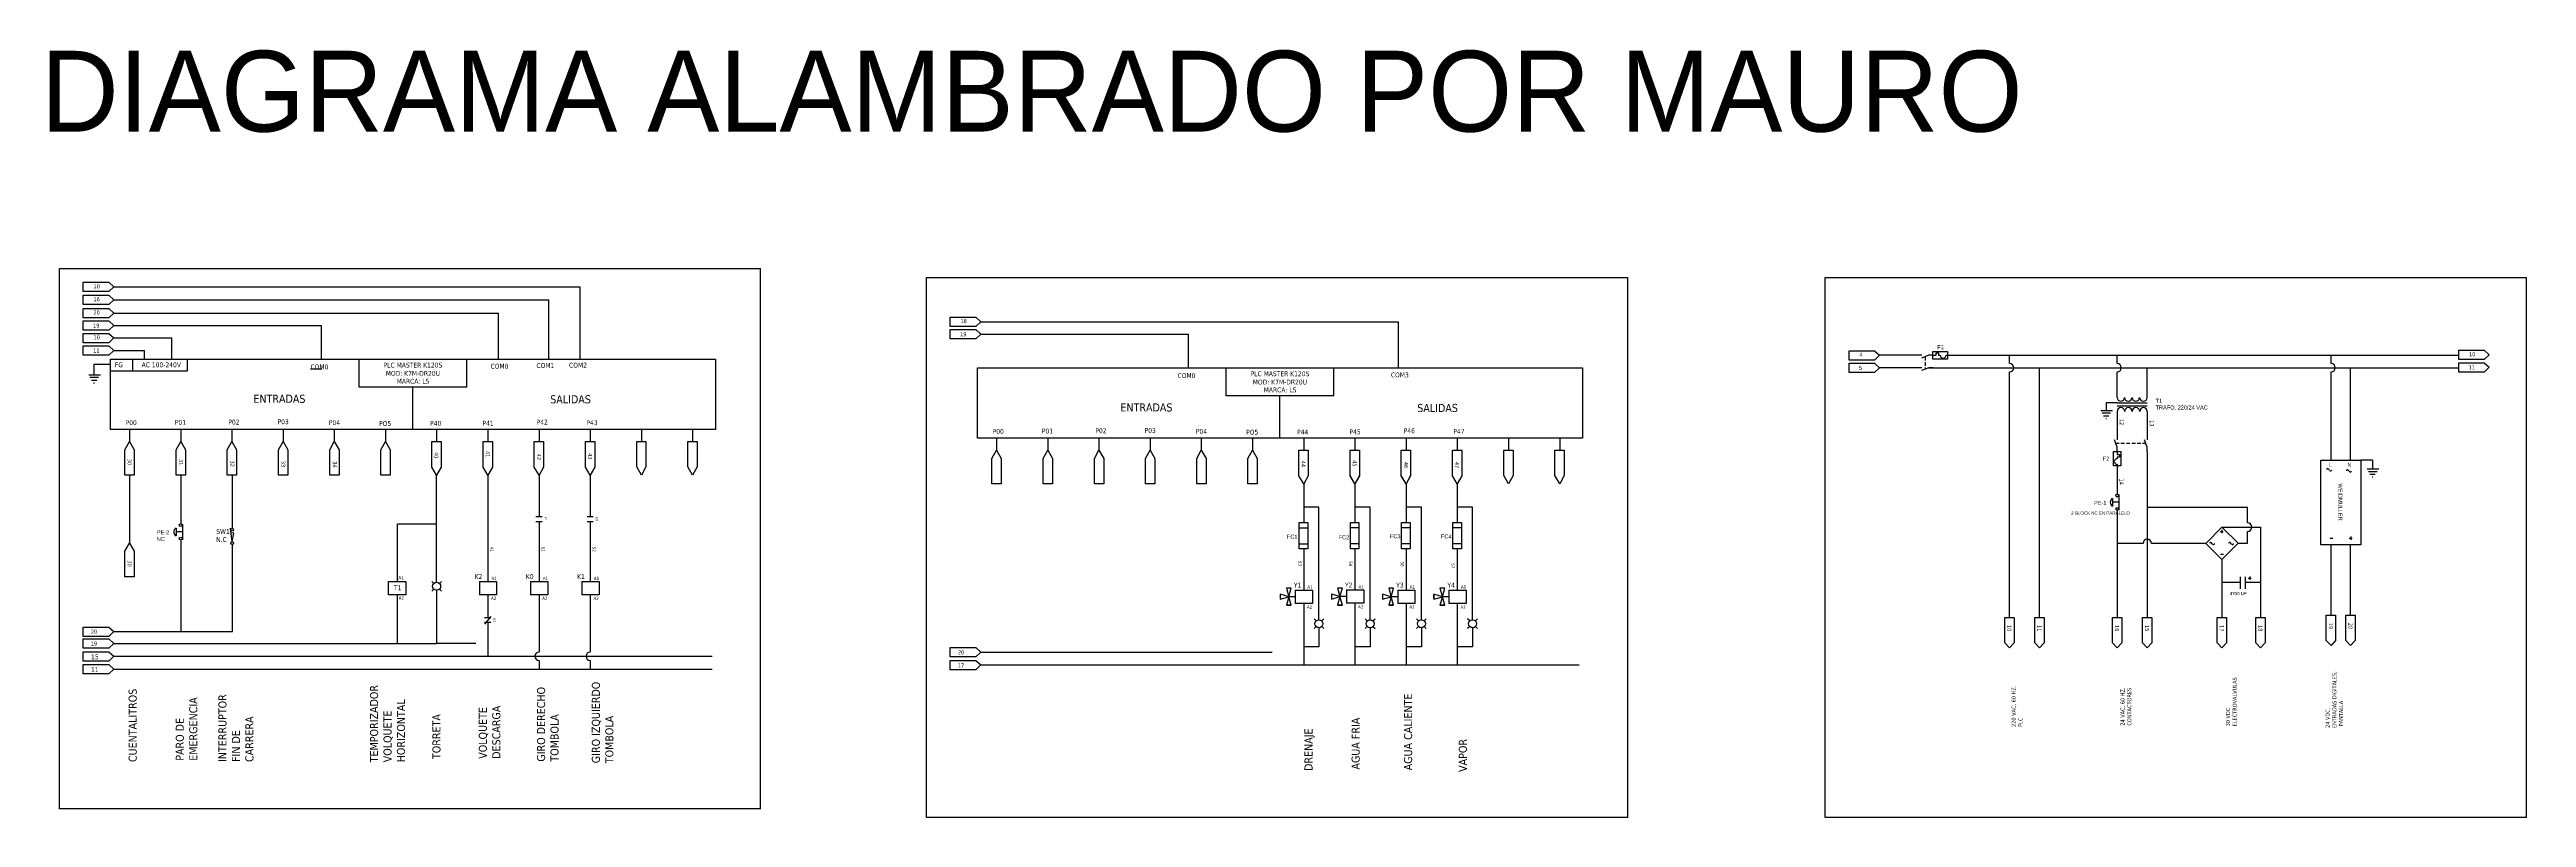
# Model space of a CAD drawing. Header units: millimetres. Extents: x 484 to 5511, y 1144 to 4084.
# Drawn here: x 3441 to 4973, y 1144 to 1619 of the extents above; entities that cross this region are included whole.
import ezdxf
from ezdxf.enums import TextEntityAlignment as Align

# ---------------------------------------------------------------- set-up
doc = ezdxf.new("R2010")
doc.units = ezdxf.units.MM
doc.linetypes.add('LÍNEAS_OCULTAS2', pattern=[4.7625, 3.175, -1.5875])
doc.layers.add('0 @ 1', color=7, linetype='Continuous')
doc.layers.add('Capa1', color=7, linetype='LÍNEAS_OCULTAS2')
doc.styles.add('Tahoma', font='tahoma.ttf')

# ---------------------------------------------------------------- blocks, each defined once
blk = doc.blocks.new('*U23')
at = {"linetype": 'Continuous'}
for p, q in [((-1.5, 1.9), (-1.5, -1.9)), ((1.5, 1.9), (1.5, -1.9))]:
    blk.add_line(p, q, dxfattribs=at)
at = {"style": 'Tahoma'}
for tag, p in [('Diseñador de referencia', (-0.2, 3.4)), ('Descripción', (0, 8.7))]:
    blk.add_attdef(tag, text='', height=1.5, dxfattribs=at).set_placement(p, align=Align.CENTER)
at = {"linetype": 'Continuous', "style": 'Tahoma', "flags": 8}
blk.add_attdef('Terminal 1', text='', height=1.5, dxfattribs=at).set_placement((-3.2, -0.8), align=Align.TOP_RIGHT)
blk.add_attdef('Terminal 2', text='', height=1.5, dxfattribs=at).set_placement((3.2, -0.8), align=Align.TOP_LEFT)
blk = doc.blocks.new('*U40')
at = {"linetype": 'Continuous'}
for p, q in [((-3.3, 0), (5.1, 1)), ((2, -1.1), (2.2, 0.6)), ((-3.3, 0), (2, -1.1))]:
    blk.add_line(p, q, dxfattribs=at)
for centre in [(-4.1, 0), (4.1, 0)]:
    blk.add_circle(centre, 0.859)
at = {"style": 'Tahoma'}
for tag, p in [('Diseñador de referencia', (0, 2.5)), ('Descripción', (0, 6.7))]:
    blk.add_attdef(tag, text='', height=1.5, dxfattribs=at).set_placement(p, align=Align.CENTER)
at = {"linetype": 'Continuous', "style": 'Tahoma', "flags": 8}
blk.add_attdef('Terminal 1', text='', height=1.5, dxfattribs=at).set_placement((-6.7, -0.8), align=Align.TOP_RIGHT)
blk.add_attdef('Terminal 2', text='', height=1.5, dxfattribs=at).set_placement((6.7, -0.8), align=Align.TOP_LEFT)
blk = doc.blocks.new('*U20')
at = {"linetype": 'Continuous'}
for p, q in [((-2.4, 1.9), (2.4, -1.9)), ((-1.5, 1.9), (-1.5, -1.9)), ((1.5, 1.9), (1.5, -1.9))]:
    blk.add_line(p, q, dxfattribs=at)
at = {"style": 'Tahoma'}
for tag, p in [('Diseñador de referencia', (-0.2, 3.4)), ('Descripción', (0, 8.7))]:
    blk.add_attdef(tag, text='', height=1.5, dxfattribs=at).set_placement(p, align=Align.CENTER)
at = {"linetype": 'Continuous', "style": 'Tahoma', "flags": 8}
blk.add_attdef('Terminal 1', text='', height=1.5, dxfattribs=at).set_placement((-3.2, -0.8), align=Align.TOP_RIGHT)
blk.add_attdef('Terminal 2', text='', height=1.5, dxfattribs=at).set_placement((3.2, -0.8), align=Align.TOP_LEFT)

msp = doc.modelspace()

# ---------------------------------------------------------------- linework, layer by layer
for p, q in [((3447.249, 1149.158), (3447.249, 1483.158)), ((3447.249, 1483.158), (3881.045, 1483.158)), ((3462.021, 1474.734), (3477.791, 1474.734)), ((3462.021, 1468.97), (3462.021, 1474.734)), ((3477.791, 1474.734), (3480.914, 1471.926)), ((3480.914, 1471.926), (3477.791, 1468.97)), ((3480.914, 1471.926), (3638.382, 1471.926)), ((3638.382, 1471.926), (3769.22, 1471.926)), ((3769.22, 1471.926), (3769.22, 1427.271)), ((3881.045, 1149.158), (3881.045, 1483.158)), ((3983.557, 1143.794), (3983.557, 1477.794)), ((3983.557, 1477.794), (4417.352, 1477.794)), ((4417.352, 1143.794), (4417.352, 1477.794)), ((4539.508, 1143.794), (4539.508, 1477.794)), ((4539.508, 1477.794), (4973.303, 1477.794)), ((4973.303, 1143.794), (4973.303, 1477.794)), ((3461.996, 1466.741), (3477.765, 1466.741)), ((3461.996, 1460.978), (3461.996, 1466.741)), ((3477.765, 1460.978), (3461.996, 1460.978)), ((3461.996, 1458.546), (3477.765, 1458.546)), ((3461.996, 1452.783), (3461.996, 1458.546)), ((3477.791, 1468.97), (3462.021, 1468.97)), ((3477.765, 1466.741), (3480.888, 1463.934)), ((3480.888, 1463.934), (3477.765, 1460.978)), ((3477.765, 1458.546), (3480.888, 1455.739)), ((3480.888, 1455.739), (3477.765, 1452.783)), ((3480.888, 1463.934), (3749.932, 1463.934)), ((3480.888, 1455.739), (3718.932, 1455.739)), ((3718.932, 1427.271), (3718.932, 1455.739)), ((3749.932, 1427.271), (3749.932, 1463.934)), ((3477.765, 1452.783), (3461.996, 1452.783)), ((3462.021, 1450.856), (3477.791, 1450.856)), ((3462.021, 1445.093), (3462.021, 1450.856)), ((3477.791, 1445.093), (3462.021, 1445.093)), ((3462.021, 1443.113), (3477.791, 1443.113)), ((3462.021, 1437.349), (3462.021, 1443.113)), ((3477.791, 1450.856), (3480.914, 1448.049)), ((3480.914, 1448.049), (3477.791, 1445.093)), ((3477.791, 1443.113), (3480.914, 1440.306)), ((3480.914, 1440.306), (3477.791, 1437.349)), ((3480.914, 1448.049), (3609.099, 1448.049)), ((3480.914, 1440.306), (3516.925, 1440.306)), ((3516.925, 1427.271), (3516.925, 1440.306)), ((3609.099, 1448.049), (3609.099, 1427.271)), ((3998.303, 1453.182), (4014.073, 1453.182)), ((3998.303, 1447.419), (3998.303, 1453.182)), ((4014.073, 1447.419), (3998.303, 1447.419)), ((3998.329, 1445.492), (4014.099, 1445.492)), ((3998.329, 1439.729), (3998.329, 1445.492)), ((4014.073, 1453.182), (4017.196, 1450.375)), ((4017.196, 1450.375), (4014.073, 1447.419)), ((4014.099, 1445.492), (4017.222, 1442.685)), ((4017.222, 1442.685), (4014.099, 1439.729)), ((4017.196, 1450.375), (4275.483, 1450.375)), ((4017.222, 1442.685), (4145.407, 1442.685)), ((4145.407, 1442.685), (4145.407, 1421.907)), ((4275.483, 1450.375), (4275.483, 1421.907)), ((3477.791, 1437.349), (3462.021, 1437.349)), ((3462.047, 1435.423), (3477.817, 1435.423)), ((3462.047, 1429.659), (3462.047, 1435.423)), ((3477.817, 1429.659), (3462.047, 1429.659)), ((3477.817, 1435.423), (3480.94, 1432.616)), ((3480.94, 1432.616), (3477.817, 1429.659)), ((3480.94, 1432.616), (3499.813, 1432.616)), ((3492.781, 1419.984), (3492.781, 1427.271)), ((3499.813, 1427.271), (3499.813, 1432.616)), ((3526.52, 1419.984), (3526.52, 1427.271)), ((3632.623, 1409.792), (3632.623, 1427.271)), ((3699.239, 1409.792), (3699.239, 1427.271)), ((3769.22, 1427.271), (3769.22, 1427.271)), ((4014.099, 1439.729), (3998.329, 1439.729)), ((4554.254, 1432.375), (4570.024, 1432.375)), ((4554.254, 1426.612), (4554.254, 1432.375)), ((4570.024, 1426.612), (4554.254, 1426.612)), ((4570.024, 1432.375), (4573.147, 1429.568)), ((4573.147, 1429.568), (4570.024, 1426.612)), ((4599.377, 1429.568), (4573.147, 1429.568)), ((4603.733, 1429.568), (4599.035, 1427.858)), ((4606.233, 1429.568), (4603.733, 1429.568)), ((4606.206, 1429.566), (4608.206, 1429.566)), ((4608.206, 1431.066), (4609.706, 1431.066)), ((4608.206, 1429.566), (4608.206, 1431.066)), ((4609.706, 1431.066), (4609.706, 1429.566)), ((4609.706, 1429.566), (4610.721, 1429.565)), ((4614.276, 1429.581), (4615.157, 1429.581)), ((4615.155, 1429.568), (4931.416, 1429.568)), ((4653.572, 1424.473), (4653.572, 1429.568)), ((4720.052, 1424.473), (4720.052, 1429.568)), ((4852.441, 1424.473), (4852.441, 1429.568)), ((4931.416, 1432.681), (4947.186, 1432.681)), ((4931.416, 1426.918), (4931.416, 1432.681)), ((4947.186, 1426.918), (4931.416, 1426.918)), ((4931.442, 1424.991), (4947.212, 1424.991)), ((4931.442, 1419.228), (4931.442, 1424.991)), ((4947.186, 1432.681), (4950.309, 1429.874)), ((4950.309, 1429.874), (4947.186, 1426.918)), ((4947.212, 1424.991), (4950.335, 1422.184)), ((3465.394, 1417.581), (3472.706, 1417.581)), ((3466.166, 1415.993), (3471.525, 1415.993)), ((3467.119, 1414.269), (3470.435, 1414.269)), ((3468.437, 1412.545), (3468.982, 1412.545)), ((3468.675, 1424.071), (3468.675, 1417.581)), ((3468.675, 1424.071), (3478.878, 1424.071)), ((3478.878, 1419.984), (3526.52, 1419.984)), ((3699.239, 1409.792), (3632.623, 1409.792)), ((3665.878, 1383.703), (3665.878, 1409.792)), ((4168.931, 1404.428), (4168.931, 1421.907)), ((4235.547, 1404.428), (4235.547, 1421.907)), ((4554.28, 1424.685), (4570.05, 1424.685)), ((4554.28, 1418.922), (4554.28, 1424.685)), ((4570.05, 1418.922), (4554.28, 1418.922)), ((4570.05, 1424.685), (4573.173, 1421.878)), ((4573.173, 1421.878), (4570.05, 1418.922)), ((4599.377, 1421.878), (4573.173, 1421.878)), ((4603.733, 1421.878), (4599.035, 1420.168)), ((4603.733, 1421.878), (4931.416, 1421.878)), ((4606.233, 1421.878), (4603.733, 1421.878)), ((4653.572, 1267.517), (4653.572, 1419.283)), ((4672.182, 1267.517), (4672.182, 1421.878)), ((4720.05, 1403.538), (4720.05, 1419.283)), ((4738.66, 1403.538), (4738.66, 1421.878)), ((4852.441, 1364.638), (4852.441, 1419.283)), ((4864.507, 1364.638), (4864.507, 1421.878)), ((4947.212, 1419.228), (4931.442, 1419.228)), ((4950.335, 1422.184), (4947.212, 1419.228)), ((4235.547, 1404.428), (4168.931, 1404.428)), ((4202.186, 1378.339), (4202.186, 1404.428)), ((4709.976, 1395.505), (4717.288, 1395.505)), ((4720.05, 1400.215), (4713.257, 1400.214)), ((4713.257, 1400.214), (4713.257, 1395.505)), ((4720.05, 1400.215), (4738.66, 1400.215)), ((4720.05, 1398.305), (4738.66, 1398.305)), ((4720.133, 1394.899), (4720.133, 1377.376)), ((4738.743, 1394.899), (4738.743, 1377.394)), ((3490.621, 1383.716), (3490.621, 1376.311)), ((3522.29, 1383.71), (3522.29, 1376.305)), ((3553.96, 1383.703), (3553.96, 1376.298)), ((3553.96, 1383.703), (3553.96, 1376.298)), ((3585.629, 1383.697), (3585.629, 1376.292)), ((3617.298, 1383.69), (3617.298, 1376.285)), ((3648.967, 1383.684), (3648.967, 1376.279)), ((3680.636, 1383.677), (3680.636, 1376.272)), ((3712.305, 1383.671), (3712.305, 1376.266)), ((3743.975, 1383.664), (3743.975, 1376.259)), ((3775.644, 1383.703), (3775.644, 1376.298)), ((3775.644, 1383.658), (3775.644, 1376.253)), ((3807.313, 1383.742), (3807.313, 1376.337)), ((3807.313, 1383.697), (3807.313, 1376.292)), ((3807.313, 1383.697), (3807.313, 1376.292)), ((3838.982, 1383.735), (3838.982, 1376.33)), ((3838.982, 1383.69), (3838.982, 1376.285)), ((3838.982, 1383.69), (3838.982, 1376.285)), ((4710.748, 1393.917), (4716.107, 1393.917)), ((4711.701, 1392.193), (4715.017, 1392.193)), ((4713.019, 1390.469), (4713.564, 1390.469)), ((3487.814, 1371.205), (3490.621, 1376.311)), ((3487.814, 1355.435), (3487.814, 1371.205)), ((3490.621, 1376.311), (3493.577, 1371.205)), ((3493.577, 1371.205), (3493.577, 1355.435)), ((3519.483, 1371.199), (3522.29, 1376.305)), ((3519.483, 1355.429), (3519.483, 1371.199)), ((3522.29, 1376.305), (3525.247, 1371.199)), ((3525.247, 1371.199), (3525.247, 1355.429)), ((3551.152, 1371.192), (3553.96, 1376.298)), ((3551.152, 1355.422), (3551.152, 1371.192)), ((3553.96, 1376.298), (3556.916, 1371.192)), ((3556.916, 1371.192), (3556.916, 1355.422)), ((3582.821, 1371.186), (3585.629, 1376.292)), ((3582.821, 1355.416), (3582.821, 1371.186)), ((3585.629, 1376.292), (3588.585, 1371.186)), ((3588.585, 1371.186), (3588.585, 1355.416)), ((3614.491, 1371.179), (3617.298, 1376.285)), ((3614.491, 1355.409), (3614.491, 1371.179)), ((3617.298, 1376.285), (3620.254, 1371.179)), ((3620.254, 1371.179), (3620.254, 1355.409)), ((3646.16, 1371.173), (3648.967, 1376.279)), ((3646.16, 1355.403), (3646.16, 1371.173)), ((3648.967, 1376.279), (3651.923, 1371.173)), ((3651.923, 1371.173), (3651.923, 1355.403)), ((3677.68, 1360.503), (3677.68, 1376.272)), ((3677.68, 1376.272), (3683.443, 1376.272)), ((3683.443, 1376.272), (3683.443, 1360.503)), ((3709.349, 1360.496), (3709.349, 1376.266)), ((3709.349, 1376.266), (3715.113, 1376.266)), ((3709.349, 1360.496), (3709.349, 1376.266)), ((3709.349, 1376.266), (3715.113, 1376.266)), ((3715.113, 1376.266), (3715.113, 1360.496)), ((3715.113, 1376.266), (3715.113, 1360.496)), ((3741.018, 1360.49), (3741.018, 1376.259)), ((3741.018, 1376.259), (3746.782, 1376.259)), ((3741.018, 1360.49), (3741.018, 1376.259)), ((3741.018, 1376.259), (3746.782, 1376.259)), ((3746.782, 1376.259), (3746.782, 1360.49)), ((3746.782, 1376.259), (3746.782, 1360.49)), ((3772.688, 1360.528), (3772.688, 1376.298)), ((3772.688, 1376.298), (3778.451, 1376.298)), ((3772.688, 1360.528), (3772.688, 1376.298)), ((3772.688, 1376.298), (3778.451, 1376.298)), ((3772.688, 1360.483), (3772.688, 1376.253)), ((3772.688, 1376.253), (3778.451, 1376.253)), ((3772.688, 1360.483), (3772.688, 1376.253)), ((3772.688, 1376.253), (3778.451, 1376.253)), ((3778.451, 1376.298), (3778.451, 1360.528)), ((3778.451, 1376.298), (3778.451, 1360.528)), ((3778.451, 1376.253), (3778.451, 1360.483)), ((3778.451, 1376.253), (3778.451, 1360.483)), ((3804.357, 1360.567), (3804.357, 1376.337)), ((3804.357, 1376.337), (3810.12, 1376.337)), ((3804.357, 1360.567), (3804.357, 1376.337)), ((3804.357, 1376.337), (3810.12, 1376.337)), ((3804.357, 1360.522), (3804.357, 1376.292)), ((3804.357, 1376.292), (3810.12, 1376.292)), ((3804.357, 1360.522), (3804.357, 1376.292)), ((3804.357, 1376.292), (3810.12, 1376.292)), ((3804.357, 1360.522), (3804.357, 1376.292)), ((3804.357, 1376.292), (3810.12, 1376.292)), ((3804.357, 1360.522), (3804.357, 1376.292)), ((3804.357, 1376.292), (3810.12, 1376.292)), ((3810.12, 1376.337), (3810.12, 1360.567)), ((3810.12, 1376.337), (3810.12, 1360.567)), ((3810.12, 1376.292), (3810.12, 1360.522)), ((3810.12, 1376.292), (3810.12, 1360.522)), ((3810.12, 1376.292), (3810.12, 1360.522)), ((3810.12, 1376.292), (3810.12, 1360.522)), ((3836.026, 1360.561), (3836.026, 1376.33)), ((3836.026, 1376.33), (3841.789, 1376.33)), ((3836.026, 1360.561), (3836.026, 1376.33)), ((3836.026, 1376.33), (3841.789, 1376.33)), ((3836.026, 1360.515), (3836.026, 1376.285)), ((3836.026, 1376.285), (3841.789, 1376.285)), ((3836.026, 1360.515), (3836.026, 1376.285)), ((3836.026, 1376.285), (3841.789, 1376.285)), ((3836.026, 1360.515), (3836.026, 1376.285)), ((3836.026, 1376.285), (3841.789, 1376.285)), ((3836.026, 1360.515), (3836.026, 1376.285)), ((3836.026, 1376.285), (3841.789, 1376.285)), ((3841.789, 1376.33), (3841.789, 1360.561)), ((3841.789, 1376.33), (3841.789, 1360.561)), ((3841.789, 1376.285), (3841.789, 1360.515)), ((3841.789, 1376.285), (3841.789, 1360.515)), ((3841.789, 1376.285), (3841.789, 1360.515)), ((3841.789, 1376.285), (3841.789, 1360.515)), ((4024.122, 1365.841), (4026.929, 1370.947)), ((4024.122, 1350.071), (4024.122, 1365.841)), ((4026.929, 1378.352), (4026.929, 1370.947)), ((4026.929, 1370.947), (4029.885, 1365.841)), ((4029.885, 1365.841), (4029.885, 1350.071)), ((4055.791, 1365.834), (4058.598, 1370.94)), ((4055.791, 1350.065), (4055.791, 1365.834)), ((4058.598, 1378.345), (4058.598, 1370.94)), ((4058.598, 1370.94), (4061.554, 1365.834)), ((4061.554, 1365.834), (4061.554, 1350.065)), ((4087.46, 1365.828), (4090.267, 1370.934)), ((4087.46, 1350.058), (4087.46, 1365.828)), ((4090.267, 1378.339), (4090.267, 1370.934)), ((4090.267, 1378.339), (4090.267, 1370.934)), ((4090.267, 1370.934), (4093.223, 1365.828)), ((4093.223, 1365.828), (4093.223, 1350.058)), ((4119.129, 1365.821), (4121.936, 1370.927)), ((4119.129, 1350.052), (4119.129, 1365.821)), ((4121.936, 1378.332), (4121.936, 1370.927)), ((4121.936, 1370.927), (4124.893, 1365.821)), ((4124.893, 1365.821), (4124.893, 1350.052)), ((4150.798, 1365.815), (4153.605, 1370.921)), ((4150.798, 1350.045), (4150.798, 1365.815)), ((4153.605, 1378.326), (4153.605, 1370.921)), ((4153.605, 1370.921), (4156.562, 1365.815)), ((4156.562, 1365.815), (4156.562, 1350.045)), ((4182.467, 1365.808), (4185.275, 1370.914)), ((4182.467, 1350.039), (4182.467, 1365.808)), ((4185.275, 1378.32), (4185.275, 1370.914)), ((4185.275, 1370.914), (4188.231, 1365.808)), ((4188.231, 1365.808), (4188.231, 1350.039)), ((4213.988, 1355.184), (4213.988, 1370.953)), ((4213.988, 1370.953), (4219.751, 1370.953)), ((4213.988, 1355.184), (4213.988, 1370.953)), ((4213.988, 1370.953), (4219.751, 1370.953)), ((4213.988, 1355.138), (4213.988, 1370.908)), ((4213.988, 1370.908), (4219.751, 1370.908)), ((4213.988, 1355.138), (4213.988, 1370.908)), ((4213.988, 1370.908), (4219.751, 1370.908)), ((4213.988, 1355.138), (4213.988, 1370.908)), ((4213.988, 1370.908), (4219.751, 1370.908)), ((4216.944, 1378.358), (4216.944, 1370.953)), ((4216.944, 1378.313), (4216.944, 1370.908)), ((4216.944, 1378.313), (4216.944, 1370.908)), ((4219.751, 1370.953), (4219.751, 1355.184)), ((4219.751, 1370.953), (4219.751, 1355.184)), ((4219.751, 1370.908), (4219.751, 1355.138)), ((4219.751, 1370.908), (4219.751, 1355.138)), ((4219.751, 1370.908), (4219.751, 1355.138)), ((4245.657, 1355.222), (4245.657, 1370.992)), ((4245.657, 1370.992), (4251.42, 1370.992)), ((4245.657, 1355.222), (4245.657, 1370.992)), ((4245.657, 1370.992), (4251.42, 1370.992)), ((4245.657, 1355.177), (4245.657, 1370.947)), ((4245.657, 1370.947), (4251.42, 1370.947)), ((4245.657, 1355.177), (4245.657, 1370.947)), ((4245.657, 1370.947), (4251.42, 1370.947)), ((4245.657, 1355.177), (4245.657, 1370.947)), ((4245.657, 1370.947), (4251.42, 1370.947)), ((4245.657, 1355.177), (4245.657, 1370.947)), ((4245.657, 1370.947), (4251.42, 1370.947)), ((4245.657, 1355.132), (4245.657, 1370.902)), ((4245.657, 1370.902), (4251.42, 1370.902)), ((4245.657, 1355.132), (4245.657, 1370.902)), ((4245.657, 1370.902), (4251.42, 1370.902)), ((4248.613, 1378.397), (4248.613, 1370.992)), ((4248.613, 1378.352), (4248.613, 1370.947)), ((4248.613, 1378.352), (4248.613, 1370.947)), ((4248.613, 1378.307), (4248.613, 1370.902)), ((4251.42, 1370.992), (4251.42, 1355.222)), ((4251.42, 1370.992), (4251.42, 1355.222)), ((4251.42, 1370.947), (4251.42, 1355.177)), ((4251.42, 1370.947), (4251.42, 1355.177)), ((4251.42, 1370.947), (4251.42, 1355.177)), ((4251.42, 1370.947), (4251.42, 1355.177)), ((4251.42, 1370.902), (4251.42, 1355.132)), ((4251.42, 1370.902), (4251.42, 1355.132)), ((4277.326, 1355.216), (4277.326, 1370.986)), ((4277.326, 1370.986), (4283.089, 1370.986)), ((4277.326, 1355.216), (4277.326, 1370.986)), ((4277.326, 1370.986), (4283.089, 1370.986)), ((4277.326, 1355.171), (4277.326, 1370.94)), ((4277.326, 1370.94), (4283.089, 1370.94)), ((4277.326, 1355.171), (4277.326, 1370.94)), ((4277.326, 1370.94), (4283.089, 1370.94)), ((4277.326, 1355.171), (4277.326, 1370.94)), ((4277.326, 1370.94), (4283.089, 1370.94)), ((4277.326, 1355.171), (4277.326, 1370.94)), ((4277.326, 1370.94), (4283.089, 1370.94)), ((4277.326, 1355.125), (4277.326, 1370.895)), ((4277.326, 1370.895), (4283.089, 1370.895)), ((4277.326, 1355.125), (4277.326, 1370.895)), ((4277.326, 1370.895), (4283.089, 1370.895)), ((4280.282, 1378.391), (4280.282, 1370.986)), ((4280.282, 1378.345), (4280.282, 1370.94)), ((4280.282, 1378.345), (4280.282, 1370.94)), ((4280.282, 1378.3), (4280.282, 1370.895)), ((4283.089, 1370.986), (4283.089, 1355.216)), ((4283.089, 1370.986), (4283.089, 1355.216)), ((4283.089, 1370.94), (4283.089, 1355.171)), ((4283.089, 1370.94), (4283.089, 1355.171)), ((4283.089, 1370.94), (4283.089, 1355.171)), ((4283.089, 1370.94), (4283.089, 1355.171)), ((4283.089, 1370.895), (4283.089, 1355.125)), ((4283.089, 1370.895), (4283.089, 1355.125)), ((4308.995, 1355.164), (4308.995, 1370.934)), ((4308.995, 1370.934), (4314.759, 1370.934)), ((4308.995, 1355.164), (4308.995, 1370.934)), ((4308.995, 1370.934), (4314.759, 1370.934)), ((4308.995, 1355.119), (4308.995, 1370.889)), ((4308.995, 1370.889), (4314.759, 1370.889)), ((4308.995, 1355.119), (4308.995, 1370.889)), ((4308.995, 1370.889), (4314.759, 1370.889)), ((4311.951, 1378.339), (4311.951, 1370.934)), ((4311.951, 1378.294), (4311.951, 1370.889)), ((4314.759, 1370.934), (4314.759, 1355.164)), ((4314.759, 1370.934), (4314.759, 1355.164)), ((4314.759, 1370.889), (4314.759, 1355.119)), ((4314.759, 1370.889), (4314.759, 1355.119)), ((4340.664, 1355.158), (4340.664, 1370.927)), ((4340.664, 1370.927), (4346.428, 1370.927)), ((4340.664, 1355.158), (4340.664, 1370.927)), ((4340.664, 1370.927), (4346.428, 1370.927)), ((4343.621, 1378.332), (4343.621, 1370.927)), ((4346.428, 1370.927), (4346.428, 1355.158)), ((4346.428, 1370.927), (4346.428, 1355.158)), ((4372.333, 1355.151), (4372.333, 1370.921)), ((4372.333, 1370.921), (4378.097, 1370.921)), ((4372.333, 1355.151), (4372.333, 1370.921)), ((4372.333, 1370.921), (4378.097, 1370.921)), ((4375.29, 1378.326), (4375.29, 1370.921)), ((4378.097, 1370.921), (4378.097, 1355.151)), ((4378.097, 1370.921), (4378.097, 1355.151)), ((4720.12, 1372.678), (4718.41, 1377.376)), ((4720.12, 1366.678), (4720.119, 1365.663)), ((4720.12, 1370.178), (4720.12, 1372.678)), ((4720.12, 1370.178), (4720.12, 1368.178)), ((4720.12, 1368.178), (4721.62, 1368.178)), ((4721.62, 1366.678), (4720.12, 1366.678)), ((4721.62, 1368.178), (4721.62, 1366.678)), ((4738.73, 1372.678), (4737.02, 1377.376)), ((4738.73, 1370.178), (4738.73, 1372.678)), ((4738.73, 1370.178), (4738.743, 1267.517)), ((4878.052, 1364.638), (4870.876, 1364.638)), ((4878.052, 1364.638), (4878.052, 1359.404)), ((3493.577, 1355.435), (3487.814, 1355.435)), ((3490.621, 1355.435), (3490.621, 1313.471)), ((3525.247, 1355.429), (3519.483, 1355.429)), ((3522.29, 1355.429), (3522.29, 1325.383)), ((3556.916, 1355.422), (3551.152, 1355.422)), ((3554.09, 1355.331), (3554.09, 1322.561)), ((3588.585, 1355.416), (3582.821, 1355.416)), ((3620.254, 1355.409), (3614.491, 1355.409)), ((3651.923, 1355.403), (3646.16, 1355.403)), ((3680.636, 1355.397), (3677.68, 1360.503)), ((3683.443, 1360.503), (3680.636, 1355.397)), ((3680.636, 1291.097), (3680.636, 1355.397)), ((3712.305, 1355.39), (3709.349, 1360.496)), ((3715.113, 1360.496), (3712.305, 1355.39)), ((3712.305, 1355.39), (3712.305, 1326.705)), ((3743.975, 1355.384), (3741.018, 1360.49)), ((3746.782, 1360.49), (3743.975, 1355.384)), ((3743.975, 1355.384), (3743.975, 1329.698)), ((3775.644, 1355.377), (3772.688, 1360.483)), ((3778.451, 1360.483), (3775.644, 1355.377)), ((3775.644, 1355.377), (3775.644, 1329.692)), ((3807.313, 1355.416), (3804.357, 1360.522)), ((3807.313, 1355.416), (3804.357, 1360.522)), ((3810.12, 1360.522), (3807.313, 1355.416)), ((3810.12, 1360.522), (3807.313, 1355.416)), ((3838.982, 1355.409), (3836.026, 1360.515)), ((3838.982, 1355.409), (3836.026, 1360.515)), ((3841.789, 1360.515), (3838.982, 1355.409)), ((3841.789, 1360.515), (3838.982, 1355.409)), ((4029.885, 1350.071), (4024.122, 1350.071)), ((4061.554, 1350.065), (4055.791, 1350.065)), ((4093.223, 1350.058), (4087.46, 1350.058)), ((4124.893, 1350.052), (4119.129, 1350.052)), ((4156.562, 1350.045), (4150.798, 1350.045)), ((4188.231, 1350.039), (4182.467, 1350.039)), ((4216.944, 1350.032), (4213.988, 1355.138)), ((4216.944, 1350.032), (4213.988, 1355.138)), ((4219.751, 1355.138), (4216.944, 1350.032)), ((4219.751, 1355.138), (4216.944, 1350.032)), ((4216.944, 1350.032), (4216.944, 1326.113)), ((4248.613, 1350.071), (4245.657, 1355.177)), ((4248.613, 1350.071), (4245.657, 1355.177)), ((4248.613, 1350.026), (4245.657, 1355.132)), ((4251.42, 1355.177), (4248.613, 1350.071)), ((4251.42, 1355.177), (4248.613, 1350.071)), ((4251.42, 1355.132), (4248.613, 1350.026)), ((4248.613, 1350.071), (4248.613, 1326.224)), ((4280.282, 1350.065), (4277.326, 1355.171)), ((4280.282, 1350.065), (4277.326, 1355.171)), ((4280.282, 1350.019), (4277.326, 1355.125)), ((4283.089, 1355.171), (4280.282, 1350.065)), ((4283.089, 1355.171), (4280.282, 1350.065)), ((4283.089, 1355.125), (4280.282, 1350.019)), ((4280.282, 1350.065), (4280.282, 1326.224)), ((4311.951, 1350.013), (4308.995, 1355.119)), ((4314.759, 1355.119), (4311.951, 1350.013)), ((4311.951, 1350.013), (4311.951, 1326.224)), ((4343.621, 1350.052), (4340.664, 1355.158)), ((4346.428, 1355.158), (4343.621, 1350.052)), ((4375.29, 1350.045), (4372.333, 1355.151)), ((4378.097, 1355.151), (4375.29, 1350.045)), ((4720.135, 1361.227), (4720.12, 1343.668)), ((4720.135, 1362.107), (4720.135, 1361.227)), ((4851.487, 1358.44), (4850.958, 1359.15)), ((4863.783, 1357.73), (4863.254, 1358.44)), ((4874.771, 1359.404), (4882.083, 1359.404)), ((4875.543, 1357.816), (4880.902, 1357.816)), ((4876.497, 1356.092), (4879.812, 1356.092)), ((4877.814, 1354.368), (4878.359, 1354.368)), ((4226.393, 1335.619), (4216.944, 1335.619)), ((4226.393, 1267.961), (4226.393, 1335.619)), ((4258.062, 1335.619), (4248.613, 1335.619)), ((4258.062, 1267.961), (4258.062, 1335.619)), ((4289.731, 1335.619), (4280.282, 1335.619)), ((4289.731, 1267.961), (4289.731, 1335.619)), ((4321.4, 1335.619), (4311.951, 1335.619)), ((4321.4, 1267.961), (4321.4, 1335.619)), ((4717.334, 1341.048), (4717.334, 1336.288)), ((4721.095, 1338.668), (4717.334, 1338.668)), ((4720.133, 1333.668), (4720.133, 1322.617)), ((4721.151, 1343.469), (4721.151, 1333.737)), ((4800.814, 1335.46), (4738.743, 1335.46)), ((4800.814, 1325.901), (4800.814, 1335.46)), ((3519.504, 1322.763), (3519.504, 1318.002)), ((3523.265, 1320.383), (3519.504, 1320.383)), ((3523.321, 1325.184), (3523.321, 1315.452)), ((3656.39, 1289.887), (3656.39, 1325.112)), ((3680.767, 1325.112), (3656.39, 1325.112)), ((3712.305, 1326.705), (3712.305, 1296.561)), ((3743.975, 1326.698), (3743.975, 1296.555)), ((3775.644, 1326.692), (3775.644, 1296.548)), ((4214.202, 1322.966), (4219.479, 1322.966)), ((4245.872, 1323.077), (4251.148, 1323.077)), ((4277.541, 1323.077), (4282.817, 1323.077)), ((4309.21, 1323.077), (4314.486, 1323.077)), ((4720.133, 1322.617), (4720.133, 1313.299)), ((4783.895, 1320.564), (4785.75, 1320.564)), ((4784.822, 1321.643), (4784.822, 1319.534)), ((4784.884, 1323.306), (4808.842, 1323.306)), ((4800.814, 1313.313), (4800.814, 1320.711)), ((4808.842, 1323.306), (4808.842, 1267.517)), ((3487.814, 1308.365), (3490.621, 1313.471)), ((3487.814, 1292.595), (3487.814, 1308.365)), ((3490.621, 1313.471), (3493.577, 1308.365)), ((3493.577, 1308.365), (3493.577, 1292.595)), ((3522.29, 1315.383), (3522.29, 1258.73)), ((3554.193, 1312.566), (3554.193, 1258.73)), ((4214.202, 1313.044), (4219.479, 1313.044)), ((4216.944, 1309.893), (4216.944, 1291.261)), ((4245.872, 1313.155), (4251.148, 1313.155)), ((4248.613, 1310.004), (4248.613, 1291.3)), ((4277.541, 1313.155), (4282.817, 1313.155)), ((4280.282, 1310.004), (4280.282, 1291.293)), ((4309.21, 1313.155), (4314.486, 1313.155)), ((4311.951, 1310.004), (4311.951, 1291.242)), ((4720.133, 1313.299), (4720.133, 1267.517)), ((4736.148, 1313.299), (4720.133, 1313.299)), ((4774.877, 1313.299), (4741.338, 1313.299)), ((4779.083, 1312.859), (4778.554, 1313.569)), ((4784.086, 1306.683), (4785.941, 1306.683)), ((4784.87, 1303.306), (4784.87, 1267.517)), ((4790.827, 1312.859), (4790.298, 1313.569)), ((4794.877, 1313.313), (4800.814, 1313.313)), ((4851.678, 1316.544), (4853.533, 1316.544)), ((4852.441, 1268.915), (4852.441, 1312.464)), ((4863.645, 1316.544), (4865.5, 1316.544)), ((4864.507, 1268.915), (4864.507, 1312.464)), ((4864.572, 1317.623), (4864.572, 1315.515)), ((3493.577, 1292.595), (3487.814, 1292.595)), ((3650.791, 1289.703), (3661.473, 1289.703)), ((3650.791, 1281.459), (3650.791, 1289.703)), ((3661.473, 1289.703), (3661.473, 1281.459)), ((3678.884, 1288.475), (3677.584, 1289.769)), ((3680.636, 1289.203), (3680.636, 1291.097)), ((3682.388, 1288.475), (3683.688, 1289.769)), ((3707.068, 1289.71), (3717.749, 1289.71)), ((3707.068, 1289.71), (3707.068, 1281.466)), ((3712.305, 1296.561), (3712.305, 1289.71)), ((3717.749, 1289.71), (3717.749, 1281.466)), ((3738.737, 1289.703), (3749.418, 1289.703)), ((3738.737, 1289.703), (3738.737, 1281.459)), ((3743.975, 1296.555), (3743.975, 1289.703)), ((3749.418, 1289.703), (3749.418, 1281.459)), ((3770.406, 1289.697), (3781.087, 1289.697)), ((3770.406, 1289.697), (3770.406, 1281.453)), ((3775.644, 1296.548), (3775.644, 1289.697)), ((3781.087, 1289.697), (3781.087, 1281.453)), ((4216.944, 1291.261), (4216.944, 1284.409)), ((4248.613, 1291.3), (4248.613, 1284.448)), ((4280.282, 1291.293), (4280.282, 1284.442)), ((4311.951, 1291.242), (4311.951, 1284.39)), ((4784.87, 1289.256), (4796.289, 1289.256)), ((4796.289, 1292.596), (4796.289, 1285.22)), ((4799.515, 1285.22), (4799.515, 1292.596)), ((4799.515, 1289.256), (4808.842, 1289.256)), ((4801.208, 1291.798), (4803.064, 1291.798)), ((4802.136, 1292.877), (4802.136, 1290.768)), ((3661.473, 1281.459), (3650.791, 1281.459)), ((3656.2, 1281.428), (3656.2, 1251.407)), ((3678.884, 1284.985), (3677.584, 1283.691)), ((3680.636, 1284.257), (3680.636, 1282.363)), ((3680.636, 1282.363), (3680.636, 1251.394)), ((3682.388, 1284.985), (3683.688, 1283.691)), ((3717.749, 1281.466), (3707.068, 1281.466)), ((3712.305, 1281.466), (3712.305, 1274.614)), ((3712.305, 1274.614), (3712.305, 1267.26)), ((3749.418, 1281.459), (3738.737, 1281.459)), ((3743.975, 1281.459), (3743.975, 1274.608)), ((3743.975, 1274.608), (3743.975, 1246.085)), ((3781.087, 1281.453), (3770.406, 1281.453)), ((3775.644, 1281.453), (3775.644, 1274.601)), ((3775.644, 1274.601), (3775.644, 1246.085)), ((4207.727, 1280.289), (4202.452, 1281.789)), ((4202.452, 1281.789), (4202.452, 1278.789)), ((4202.452, 1278.789), (4207.727, 1280.289)), ((4206.227, 1285.565), (4207.727, 1280.289)), ((4209.227, 1285.565), (4206.227, 1285.565)), ((4207.727, 1280.289), (4206.227, 1275.014)), ((4206.227, 1275.014), (4209.227, 1275.014)), ((4208.888, 1275.014), (4206.566, 1275.014)), ((4207.727, 1280.289), (4209.227, 1285.565)), ((4211.752, 1280.289), (4207.727, 1280.289)), ((4209.227, 1275.014), (4207.727, 1280.289)), ((4211.752, 1284.409), (4222.433, 1284.409)), ((4211.752, 1284.409), (4211.752, 1276.165)), ((4222.433, 1276.165), (4211.752, 1276.165)), ((4216.944, 1276.165), (4216.944, 1269.314)), ((4222.433, 1284.409), (4222.433, 1276.165)), ((4239.396, 1280.328), (4234.121, 1281.828)), ((4234.121, 1281.828), (4234.121, 1278.828)), ((4234.121, 1278.828), (4239.396, 1280.328)), ((4237.896, 1285.604), (4239.396, 1280.328)), ((4240.896, 1285.604), (4237.896, 1285.604)), ((4239.396, 1280.328), (4237.896, 1275.053)), ((4237.896, 1275.053), (4240.896, 1275.053)), ((4240.558, 1275.053), (4238.235, 1275.053)), ((4239.396, 1280.328), (4240.896, 1285.604)), ((4243.421, 1280.328), (4239.396, 1280.328)), ((4240.896, 1275.053), (4239.396, 1280.328)), ((4243.421, 1284.448), (4254.103, 1284.448)), ((4243.421, 1284.448), (4243.421, 1276.204)), ((4254.103, 1276.204), (4243.421, 1276.204)), ((4248.613, 1276.204), (4248.613, 1269.353)), ((4254.103, 1284.448), (4254.103, 1276.204)), ((4271.065, 1280.322), (4265.79, 1281.822)), ((4265.79, 1281.822), (4265.79, 1278.822)), ((4265.79, 1278.822), (4271.065, 1280.322)), ((4269.565, 1285.597), (4271.065, 1280.322)), ((4272.565, 1285.597), (4269.565, 1285.597)), ((4271.065, 1280.322), (4269.565, 1275.046)), ((4269.565, 1275.046), (4272.565, 1275.046)), ((4272.227, 1275.046), (4269.904, 1275.046)), ((4271.065, 1280.322), (4272.565, 1285.597)), ((4275.09, 1280.322), (4271.065, 1280.322)), ((4272.565, 1275.046), (4271.065, 1280.322)), ((4275.09, 1284.442), (4285.772, 1284.442)), ((4275.09, 1284.442), (4275.09, 1276.198)), ((4285.772, 1276.198), (4275.09, 1276.198)), ((4280.282, 1276.198), (4280.282, 1269.346)), ((4285.772, 1284.442), (4285.772, 1276.198)), ((4302.735, 1280.27), (4297.459, 1281.77)), ((4297.459, 1281.77), (4297.459, 1278.77)), ((4297.459, 1279.109), (4297.459, 1281.431)), ((4297.459, 1278.77), (4302.735, 1280.27)), ((4301.235, 1285.546), (4302.735, 1280.27)), ((4304.235, 1285.546), (4301.235, 1285.546)), ((4302.735, 1280.27), (4301.235, 1274.995)), ((4301.235, 1274.995), (4304.235, 1274.995)), ((4303.896, 1274.995), (4301.573, 1274.995)), ((4302.735, 1280.27), (4304.235, 1285.546)), ((4306.759, 1280.27), (4302.735, 1280.27)), ((4304.235, 1274.995), (4302.735, 1280.27)), ((4306.759, 1284.39), (4317.441, 1284.39)), ((4306.759, 1284.39), (4306.759, 1276.146)), ((4317.441, 1276.146), (4306.759, 1276.146)), ((4311.951, 1276.146), (4311.951, 1269.295)), ((4317.441, 1284.39), (4317.441, 1276.146)), ((3461.996, 1261.538), (3477.765, 1261.538)), ((3461.996, 1255.774), (3461.996, 1261.538)), ((3477.765, 1261.538), (3480.888, 1258.73)), ((3480.888, 1258.73), (3477.765, 1255.774)), ((3480.888, 1258.73), (3554.265, 1258.73)), ((3712.305, 1264.26), (3712.305, 1243.496)), ((4216.944, 1269.314), (4216.944, 1238.145)), ((4224.641, 1265.34), (4223.341, 1266.634)), ((4224.641, 1261.85), (4223.341, 1260.556)), ((4226.393, 1266.068), (4226.393, 1267.961)), ((4226.393, 1261.122), (4226.393, 1259.228)), ((4226.393, 1259.228), (4226.393, 1249.209)), ((4228.145, 1265.34), (4229.445, 1266.634)), ((4228.145, 1261.85), (4229.445, 1260.556)), ((4248.613, 1269.353), (4248.613, 1238.184)), ((4256.31, 1265.34), (4255.01, 1266.634)), ((4256.31, 1261.85), (4255.01, 1260.556)), ((4258.062, 1266.068), (4258.062, 1267.961)), ((4258.062, 1261.122), (4258.062, 1259.228)), ((4258.062, 1259.228), (4258.062, 1249.209)), ((4259.814, 1265.34), (4261.114, 1266.634)), ((4259.814, 1261.85), (4261.114, 1260.556)), ((4280.282, 1269.346), (4280.282, 1238.177)), ((4287.979, 1265.34), (4286.679, 1266.634)), ((4287.979, 1261.85), (4286.679, 1260.556)), ((4289.731, 1266.068), (4289.731, 1267.961)), ((4289.731, 1261.122), (4289.731, 1259.228)), ((4289.731, 1259.228), (4289.731, 1249.209)), ((4291.483, 1265.34), (4292.783, 1266.634)), ((4291.483, 1261.85), (4292.783, 1260.556)), ((4311.951, 1269.295), (4311.951, 1238.126)), ((4319.648, 1265.34), (4318.348, 1266.634)), ((4319.648, 1261.85), (4318.348, 1260.556)), ((4321.4, 1266.068), (4321.4, 1267.961)), ((4321.4, 1261.122), (4321.4, 1259.228)), ((4321.4, 1259.228), (4321.4, 1249.209)), ((4323.152, 1265.34), (4324.452, 1266.634)), ((4323.152, 1261.85), (4324.452, 1260.556)), ((4650.616, 1251.748), (4650.616, 1267.517)), ((4650.616, 1267.517), (4656.379, 1267.517)), ((4656.379, 1267.517), (4656.379, 1251.748)), ((4669.225, 1251.748), (4669.225, 1267.517)), ((4669.225, 1267.517), (4674.989, 1267.517)), ((4674.989, 1267.517), (4674.989, 1251.748)), ((4717.177, 1251.748), (4717.177, 1267.517)), ((4717.177, 1267.517), (4722.94, 1267.517)), ((4722.94, 1267.517), (4722.94, 1251.748)), ((4735.787, 1251.748), (4735.787, 1267.517)), ((4735.787, 1267.517), (4741.55, 1267.517)), ((4741.55, 1267.517), (4741.55, 1251.748)), ((4781.914, 1251.748), (4781.914, 1267.517)), ((4781.914, 1267.517), (4787.677, 1267.517)), ((4787.677, 1267.517), (4787.677, 1251.748)), ((4805.886, 1251.748), (4805.886, 1267.517)), ((4805.886, 1267.517), (4811.649, 1267.517)), ((4811.649, 1267.517), (4811.649, 1251.748)), ((4849.485, 1253.145), (4849.485, 1268.915)), ((4849.485, 1268.915), (4855.248, 1268.915)), ((4855.248, 1268.915), (4855.248, 1253.145)), ((4861.551, 1253.145), (4861.551, 1268.915)), ((4861.551, 1268.915), (4867.315, 1268.915)), ((4867.315, 1268.915), (4867.315, 1253.145)), ((3477.765, 1255.774), (3461.996, 1255.774)), ((3461.996, 1254.201), (3477.765, 1254.201)), ((3461.996, 1248.437), (3461.996, 1254.201)), ((3477.765, 1248.437), (3461.996, 1248.437)), ((3461.996, 1246.297), (3477.765, 1246.297)), ((3461.996, 1240.534), (3461.996, 1246.297)), ((3477.765, 1254.201), (3480.888, 1251.394)), ((3480.888, 1251.394), (3477.765, 1248.437)), ((3477.765, 1246.297), (3480.888, 1243.49)), ((3480.888, 1243.49), (3477.765, 1240.534)), ((3480.888, 1251.394), (3680.636, 1251.394)), ((3480.888, 1243.49), (3851.091, 1243.49)), ((3704.918, 1251.407), (3680.56, 1251.407)), ((3998.303, 1248.837), (4014.073, 1248.837)), ((3998.303, 1243.073), (3998.303, 1248.837)), ((4014.073, 1243.073), (3998.303, 1243.073)), ((4014.073, 1248.837), (4017.196, 1246.029)), ((4017.196, 1246.029), (4014.073, 1243.073)), ((4017.196, 1246.029), (4197.459, 1246.029)), ((4226.393, 1249.209), (4216.944, 1249.209)), ((4258.062, 1249.209), (4248.613, 1249.209)), ((4289.731, 1249.209), (4280.282, 1249.209)), ((4321.4, 1249.209), (4311.951, 1249.209)), ((4653.572, 1248.624), (4650.616, 1251.748)), ((4656.379, 1251.748), (4653.572, 1248.624)), ((4672.182, 1248.624), (4669.225, 1251.748)), ((4674.989, 1251.748), (4672.182, 1248.624)), ((4720.133, 1248.624), (4717.177, 1251.748)), ((4722.94, 1251.748), (4720.133, 1248.624)), ((4738.743, 1248.624), (4735.787, 1251.748)), ((4741.55, 1251.748), (4738.743, 1248.624)), ((4784.87, 1248.624), (4781.914, 1251.748)), ((4787.677, 1251.748), (4784.87, 1248.624)), ((4808.842, 1248.624), (4805.886, 1251.748)), ((4811.649, 1251.748), (4808.842, 1248.624)), ((4852.441, 1250.022), (4849.485, 1253.145)), ((4855.248, 1253.145), (4852.441, 1250.022)), ((4864.507, 1250.022), (4861.551, 1253.145)), ((4867.315, 1253.145), (4864.507, 1250.022)), ((3477.765, 1240.534), (3461.996, 1240.534)), ((3461.996, 1238.393), (3477.765, 1238.393)), ((3461.996, 1232.63), (3461.996, 1238.393)), ((3477.765, 1232.63), (3461.996, 1232.63)), ((3477.765, 1238.393), (3480.888, 1235.586)), ((3480.888, 1235.586), (3477.765, 1232.63)), ((3480.888, 1235.586), (3851.091, 1235.586)), ((3743.975, 1240.895), (3743.975, 1235.8)), ((3775.644, 1240.895), (3775.644, 1235.8)), ((3998.303, 1240.933), (4014.073, 1240.933)), ((3998.303, 1235.169), (3998.303, 1240.933)), ((4014.073, 1235.169), (3998.303, 1235.169)), ((4014.073, 1240.933), (4017.196, 1238.126)), ((4017.196, 1238.126), (4014.073, 1235.169)), ((4017.196, 1238.126), (4387.399, 1238.126)), ((3881.045, 1149.158), (3447.249, 1149.158)), ((4417.352, 1143.794), (3983.557, 1143.794)), ((4973.303, 1143.794), (4539.508, 1143.794))]:
    msp.add_line(p, q)
at = {"color": 252}
msp.add_line((3609.631, 1421.039), (3602.634, 1421.039), dxfattribs=at)
for points in [[(3478.878, 1427.271), (3853.142, 1427.271), (3853.142, 1383.703), (3478.878, 1383.703)], [(4606.206, 1427.286), (4606.206, 1431.846), (4615.155, 1431.846), (4615.155, 1427.286)], [(4015.186, 1421.907), (4389.449, 1421.907), (4389.449, 1378.339), (4015.186, 1378.339)], [(4717.84, 1370.178), (4722.4, 1370.178), (4722.4, 1361.228), (4717.84, 1361.228)], [(4846.06, 1364.638), (4870.876, 1364.638), (4870.876, 1312.464), (4846.06, 1312.464)], [(4214.202, 1326.113), (4219.479, 1326.113), (4219.479, 1309.893), (4214.202, 1309.893)], [(4245.872, 1326.224), (4251.148, 1326.224), (4251.148, 1310.004), (4245.872, 1310.004)], [(4277.541, 1326.224), (4282.817, 1326.224), (4282.817, 1310.004), (4277.541, 1310.004)], [(4309.21, 1326.224), (4314.486, 1326.224), (4314.486, 1310.004), (4309.21, 1310.004)], [(4774.877, 1313.299), (4784.884, 1323.306), (4794.877, 1313.313), (4784.87, 1303.306)]]:
    msp.add_lwpolyline(points, close=True)
for centre, radius in [((4720.12, 1342.808), 0.86), ((4720.12, 1334.528), 0.86), ((3522.29, 1324.523), 0.86), ((3522.29, 1316.243), 0.86), ((3680.636, 1286.73), 2.473), ((4226.393, 1263.595), 2.473), ((4258.062, 1263.595), 2.473), ((4289.731, 1263.595), 2.473), ((4321.4, 1263.595), 2.473)]:
    msp.add_circle(centre, radius)
for centre, radius, start, end in [((4612.496, 1429.576), 1.78, 179.837781, 0.150269), ((4653.572, 1421.878), 2.595, 270, 90), ((4720.052, 1421.878), 2.595, 270, 90), ((4852.441, 1421.878), 2.595, 270, 90), ((4722.376, 1403.538), 2.326, 180, 0), ((4722.459, 1394.899), 2.326, 0, 180), ((4727.028, 1403.538), 2.326, 180, 0), ((4727.112, 1394.899), 2.326, 0, 180), ((4731.681, 1403.538), 2.326, 180, 0), ((4731.764, 1394.899), 2.326, 0, 180), ((4736.333, 1403.538), 2.326, 180, 0), ((4736.416, 1394.899), 2.326, 0, 180), ((4720.131, 1363.887), 1.78, 89.837781, 270.150269), ((4850.336, 1358.796), 0.715, 29.601538, 180), ((4852.106, 1358.796), 0.715, 209.932632, 0), ((4862.632, 1358.087), 0.715, 29.601538, 180), ((4864.402, 1358.087), 0.715, 209.932632, 0), ((4718.469, 1338.668), 2.637, 115.489205, 244.510795), ((3520.639, 1320.383), 2.637, 115.489205, 244.510795), ((4800.814, 1323.306), 2.595, 270, 90), ((4738.743, 1313.299), 2.595, 0, 180), ((4777.933, 1313.215), 0.715, 29.601538, 180), ((4779.703, 1313.215), 0.715, 209.932632, 0), ((4789.677, 1313.215), 0.715, 29.601538, 180), ((4791.447, 1313.215), 0.715, 209.932632, 0), ((3743.975, 1243.49), 2.595, 90, 270), ((3775.644, 1243.49), 2.595, 90, 270)]:
    msp.add_arc(centre, radius, start, end)
at = {"layer": 'Capa1', "ltscale": 0.7}
for p, q in [((4601.302, 1428.683), (4601.302, 1420.993)), ((4719.159, 1375.318), (4737.769, 1375.318))]:
    msp.add_line(p, q, dxfattribs=at)

# ---------------------------------------------------------------- block references
at = {"layer": '0 @ 1', "rotation": 90}
msp.add_blockref('*U40', (3554.09, 1317.566), dxfattribs=at)
at = {"layer": '0 @ 1'}
ref = msp.add_blockref('*U23', (3743.97, 1328.198), dxfattribs=dict(at, rotation=270))
ref.add_attrib('Diseñador de referencia', 'K1', dxfattribs={"layer": '0', "height": 1.5, "rotation": 270, "style": 'Tahoma'}).set_placement((3747.34, 1328.378), align=Align.CENTER)
ref = msp.add_blockref('*U23', (3775.639, 1328.192), dxfattribs=dict(at, rotation=270))
ref.add_attrib('Diseñador de referencia', 'K0', dxfattribs={"layer": '0', "height": 1.5, "rotation": 270, "style": 'Tahoma'}).set_placement((3779.009, 1328.371), align=Align.CENTER)
ref = msp.add_blockref('*U20', (3712.201, 1265.76), dxfattribs=dict(at, rotation=270))
ref.add_attrib('Diseñador de referencia', 'Q1', dxfattribs={"layer": '0', "height": 1.5, "rotation": 270, "style": 'Tahoma'}).set_placement((3715.57, 1265.939), align=Align.CENTER)

# ---------------------------------------------------------------- texts
at = {"insert": (3435.691, 1617.908), "char_height": 50, "attachment_point": 1}
msp.add_mtext_dynamic_manual_height_columns('DIAGRAMA ALAMBRADO POR MAURO', width=1563.01901, gutter_width=15, heights=[0], dxfattribs=at)
at = {"style": 'Tahoma'}
for s, insert, char_height, width, attachment_point in [('10', (3468.386, 1473.533), 2.5, 15.27778, 1), ('20', (3468.36, 1457.346), 2.5, 15.27778, 1), ('16', (3468.36, 1465.541), 2.5, 15.27778, 1), ('19', (3468.129, 1449.236), 2.5, 15.27778, 1), ('10', (3468.386, 1441.912), 2.5, 15.27778, 1), ('19', (4004.437, 1443.871), 2.5, 15.27778, 1), ('18', (4004.667, 1451.982), 2.5, 15.27778, 1), ('11', (3468.155, 1433.802), 2.5, 15.27778, 1), ('FG', (3481.547, 1425.206), 3, 15.27778, 1), ('AC 100-240V', (3498.156, 1425.206), 3, 25.08797, 1), ('PLC MASTER K120S', (3665.973, 1425.035), 3, 60.88776, 2), ('COM2', (3762.514, 1424.966), 3, 15.27778, 1), ('4', (4560.618, 1431.175), 2.5, 15.27778, 1), ('10', (4937.781, 1431.481), 2.5, 15.27778, 1), ('COM0', (3602.634, 1423.898), 3, 15.27778, 1), ('MOD: K7M-DR20U', (3665.924, 1419.892), 3, 60.94912, 2), ('MARCA: LS', (3666.022, 1415.043), 3, 60.94912, 2), ('COM0', (3713.978, 1424.345), 3, 15.27778, 1), ('COM1', (3742.346, 1424.754), 3, 15.27778, 1), ('COM0', (4138.941, 1418.534), 3, 15.27778, 1), ('PLC MASTER K120S', (4202.281, 1419.671), 3, 60.88776, 2), ('MOD: K7M-DR20U', (4202.231, 1414.528), 3, 60.94912, 2), ('MARCA: LS', (4202.329, 1409.678), 3, 60.94912, 2), ('COM3', (4270.911, 1418.948), 3, 15.27778, 1), ('5', (4560.387, 1423.065), 2.5, 15.27778, 1), ('11', (4937.55, 1423.37), 2.5, 15.27778, 1), ('ENTRADAS', (3567.263, 1405.201), 5, 51.39622, 1), ('SALIDAS', (3750.884, 1404.879), 5, 51.39622, 1), ('ENTRADAS', (4103.57, 1399.837), 5, 51.39622, 1), ('SALIDAS', (4287.192, 1399.514), 5, 51.39622, 1), ('P00', (3488.216, 1389.402), 3, 15.27778, 1), ('P01', (3518.679, 1389.609), 3, 15.27778, 1), ('P02', (3551.742, 1389.787), 3, 15.27778, 1), ('P03', (3582.205, 1389.994), 3, 15.27778, 1), ('P04', (3613.931, 1389.416), 3, 15.27778, 1), ('PO5', (3645.019, 1388.904), 3, 15.27778, 1), ('P40', (3676.56, 1389.019), 3, 15.27778, 1), ('P41', (3708.938, 1389.087), 3, 15.27778, 1), ('P42', (3742.477, 1389.751), 3, 15.27778, 1), ('P43', (3773.194, 1389.416), 3, 15.27778, 1), ('P00', (4024.523, 1384.038), 3, 15.27778, 1), ('P01', (4054.987, 1384.245), 3, 15.27778, 1), ('P02', (4088.05, 1384.423), 3, 15.27778, 1), ('P03', (4118.513, 1384.63), 3, 15.27778, 1), ('P04', (4150.239, 1384.052), 3, 15.27778, 1), ('PO5', (4181.326, 1383.54), 3, 15.27778, 1), ('P44', (4212.867, 1383.655), 3, 15.27778, 1), ('P45', (4245.245, 1383.723), 3, 15.27778, 1), ('P46', (4278.785, 1384.387), 3, 15.27778, 1), ('P47', (4309.502, 1384.052), 3, 15.27778, 1), ('L', (4850.989, 1363.205), 2.5, 2.91491, 1), ('N', (4862.596, 1363.125), 2.5, 3.06572, 1), ('K2', (3704.152, 1294.26), 3, 4.60148, 1), ('A1', (3714.582, 1292.64), 2, 4.60148, 1), ('K0', (3735.822, 1294.254), 3, 4.60148, 1), ('A1', (3746.252, 1292.633), 2, 4.60148, 1), ('K1', (3767.491, 1294.247), 3, 4.60148, 1), ('A1', (3777.921, 1292.627), 2, 4.60148, 1), ('Y1', (4210.828, 1288.955), 3, 4.60148, 1), ('A1', (4219.221, 1287.339), 2, 4.60148, 1), ('Y2', (4242.497, 1288.994), 3, 4.60148, 1), ('A1', (4250.89, 1287.378), 2, 4.60148, 1), ('Y3', (4274.166, 1288.988), 3, 4.60148, 1), ('A1', (4282.559, 1287.371), 2, 4.60148, 1), ('Y4', (4305.835, 1288.936), 3, 4.60148, 1), ('A1', (4314.228, 1287.32), 2, 4.60148, 1), ('A2', (3714.285, 1280.288), 2, 4.60148, 1), ('A2', (3745.954, 1280.282), 2, 4.60148, 1), ('A2', (3777.623, 1280.275), 2, 4.60148, 1), ('A2', (4218.923, 1274.988), 2, 4.60148, 1), ('A2', (4250.593, 1275.026), 2, 4.60148, 1), ('A2', (4282.262, 1275.02), 2, 4.60148, 1), ('A2', (4313.931, 1274.968), 2, 4.60148, 1), ('20', (3466.735, 1259.884), 2.5, 15.27778, 1), ('19', (3466.735, 1252.548), 2.5, 15.27778, 1), ('20', (4003.043, 1247.183), 2.5, 15.27778, 1), ('17', (4003.004, 1239.039), 2.5, 15.27778, 1)]:
    msp.add_mtext(s, dxfattribs=dict(at, insert=insert, char_height=char_height, width=width, attachment_point=attachment_point))
at = {"attachment_point": 1}
for s, insert, char_height, width in [('F1', (4608.913, 1435.871), 2.5, 7.30496), ('T1\\PTRAFO. 220/24 VAC', (4743.916, 1402.722), 2.5, 41.02888), ('F2', (4711.307, 1366.911), 2.5, 7.30496), ('2 BLOCK NC EN PARALELO', (4691.65, 1333.01), 2, 41.71319), ('PE-1', (4705.838, 1339.525), 2.5, 7.30496), ('PE-2\\PNC', (3507.544, 1321.343), 2.5, 7.30496), ('FC1', (4206.591, 1318.687), 2.5, 7.30496), ('FC2', (4238.62, 1318.22), 2.5, 7.30496), ('FC3', (4270.295, 1318.921), 2.5, 7.30496), ('FC4', (4301.856, 1318.829), 2.5, 7.30496), ('4700 UF', (4789.676, 1283.252), 2, 15.34884)]:
    msp.add_mtext(s, dxfattribs=dict(at, insert=insert, char_height=char_height, width=width))
at = {"attachment_point": 1, "style": 'Tahoma'}
for s, insert, char_height, width, rotation in [('12', (4724.237, 1390.262), 2.5, 4.54973, 270), ('13', (4742.777, 1389.492), 2.5, 5.79093, 270), ('30', (3491.99, 1365.595), 2.5, 15.27778, 270), ('31', (3523.761, 1365.406), 2.5, 15.27778, 270), ('32', (3555.494, 1364.492), 2.5, 15.27778, 270), ('33', (3586.995, 1364.344), 2.5, 15.27778, 270), ('34', (3618.89, 1364.058), 2.5, 15.27778, 270), ('40', (3681.667, 1369.793), 2.5, 15.27778, 270), ('41', (3713.439, 1370.37), 2.5, 15.27778, 270), ('42', (3745.172, 1368.69), 2.5, 15.27778, 270), ('43', (3776.781, 1369.015), 2.5, 15.27778, 270), ('44', (4217.975, 1364.429), 2.5, 15.27778, 270), ('45', (4249.747, 1364.724), 2.5, 15.27778, 270), ('46', (4281.42, 1363.702), 2.5, 15.27778, 270), ('47', (4313.089, 1363.651), 2.5, 15.27778, 270), ('14', (4724.054, 1353.373), 2.5, 4.54973, 270), ('30', (3491.99, 1302.754), 2.5, 15.27778, 270), ('41', (3715.701, 1311.234), 2, 15.27778, 270), ('51', (3747.37, 1311.228), 2, 15.27778, 270), ('52', (3779.039, 1311.221), 2, 15.27778, 270), ('53', (4215.698, 1302.423), 2, 8.27999, 270), ('54', (4247.002, 1302.219), 2, 8.27999, 270), ('56', (4278.921, 1302.042), 2, 8.27999, 270), ('57', (4310.189, 1301.024), 2, 8.27999, 270), ('10', (4654.726, 1262.777), 2.5, 15.27778, 270), ('11', (4673.335, 1262.777), 2.5, 15.27778, 270), ('16', (4721.287, 1262.777), 2.5, 15.27778, 270), ('15', (4739.897, 1262.777), 2.5, 15.27778, 270), ('17', (4786.024, 1262.777), 2.5, 15.27778, 270), ('18', (4809.996, 1262.777), 2.5, 15.27778, 270), ('19', (4853.595, 1264.175), 2.5, 15.27778, 270), ('20', (4865.661, 1264.175), 2.5, 15.27778, 270), ('GIRO IZQUIERDO TOMBOLA', (3776.602, 1177.319), 5, 57.55143, 90), ('30 VDC\\PELECTROVALVULAS', (4787.408, 1200.096), 2.5, 45.04191, 90), ('24 VDC,\\PENTRADAS DIGITALES,\\P PANTALLA', (4849.047, 1199.122), 2.5, 35.33326, 90), ('CUENTALITROS', (3490.093, 1178.046), 5, 53.49894, 90), ('PARO DE EMERGENCIA', (3519.234, 1178.857), 5, 57.07159, 90), ('VOLQUETE DESCARGA', (3706.69, 1180.065), 5, 58.43691, 90), ('GIRO DERECHO TOMBOLA', (3742.704, 1178.294), 5, 52.19022, 90), ('AGUA CALIENTE', (4279.011, 1172.93), 5, 45.04191, 90), ('220 VAC, 60 HZ.\\PPLC', (4654.862, 1199.737), 2.5, 54.93704, 90), ('24 VAC, 60 HZ.\\PCONTACTORES', (4722.189, 1200.548), 2.5, 59.45217, 90), ('TORRETA', (3678.009, 1179.897), 5, 54.93704, 90), ('DRENAJE', (4217.436, 1172.57), 5, 54.93704, 90), ('AGUA FRIA', (4246.576, 1173.382), 5, 45.04191, 90), ('VAPOR', (4312.91, 1171.955), 5, 45.04191, 90)]:
    msp.add_mtext(s, dxfattribs=dict(at, insert=insert, char_height=char_height, width=width, rotation=rotation))
at = {"insert": (4859.39, 1350.335), "char_height": 2.5, "width": 29.62121, "attachment_point": 1, "rotation": 270}
msp.add_mtext('WEIDMULLER', dxfattribs=at)
at = {"attachment_point": 1, "style": 'Tahoma'}
for s, width, heights, insert, char_height in [('SW1\\PN.C', 12.12689, [0], (3544.268, 1322.172), 3), ('\\pl3;T1', 9.80335, [7.284], (3651.265, 1287.278), 3), ('A1', 7.27614, [0], (3656.984, 1293.13), 2), ('A2', 6.46767, [0], (3657.113, 1280.584), 2), ('15', 8.19236, [0], (3466.856, 1244.586), 3), ('11', 8.19236, [0], (3466.856, 1236.682), 3)]:
    msp.add_mtext_dynamic_manual_height_columns(s, width=width, gutter_width=15, heights=heights, dxfattribs=dict(at, insert=insert, char_height=char_height))
at = {"char_height": 5, "attachment_point": 1, "rotation": 90, "style": 'Tahoma'}
for s, width, gutter_width, heights, insert in [('INTERRUPTOR FIN DE CARRERA', 33.17877, 15, [0], (3545.611, 1178.086)), ('TEMPORIZADOR VOLQUETE HORIZONTAL', 55.91869, 0, [29.108], (3639.391, 1177.893))]:
    msp.add_mtext_dynamic_manual_height_columns(s, width=width, gutter_width=gutter_width, heights=heights, dxfattribs=dict(at, insert=insert))

doc.saveas('drawing.dxf')
